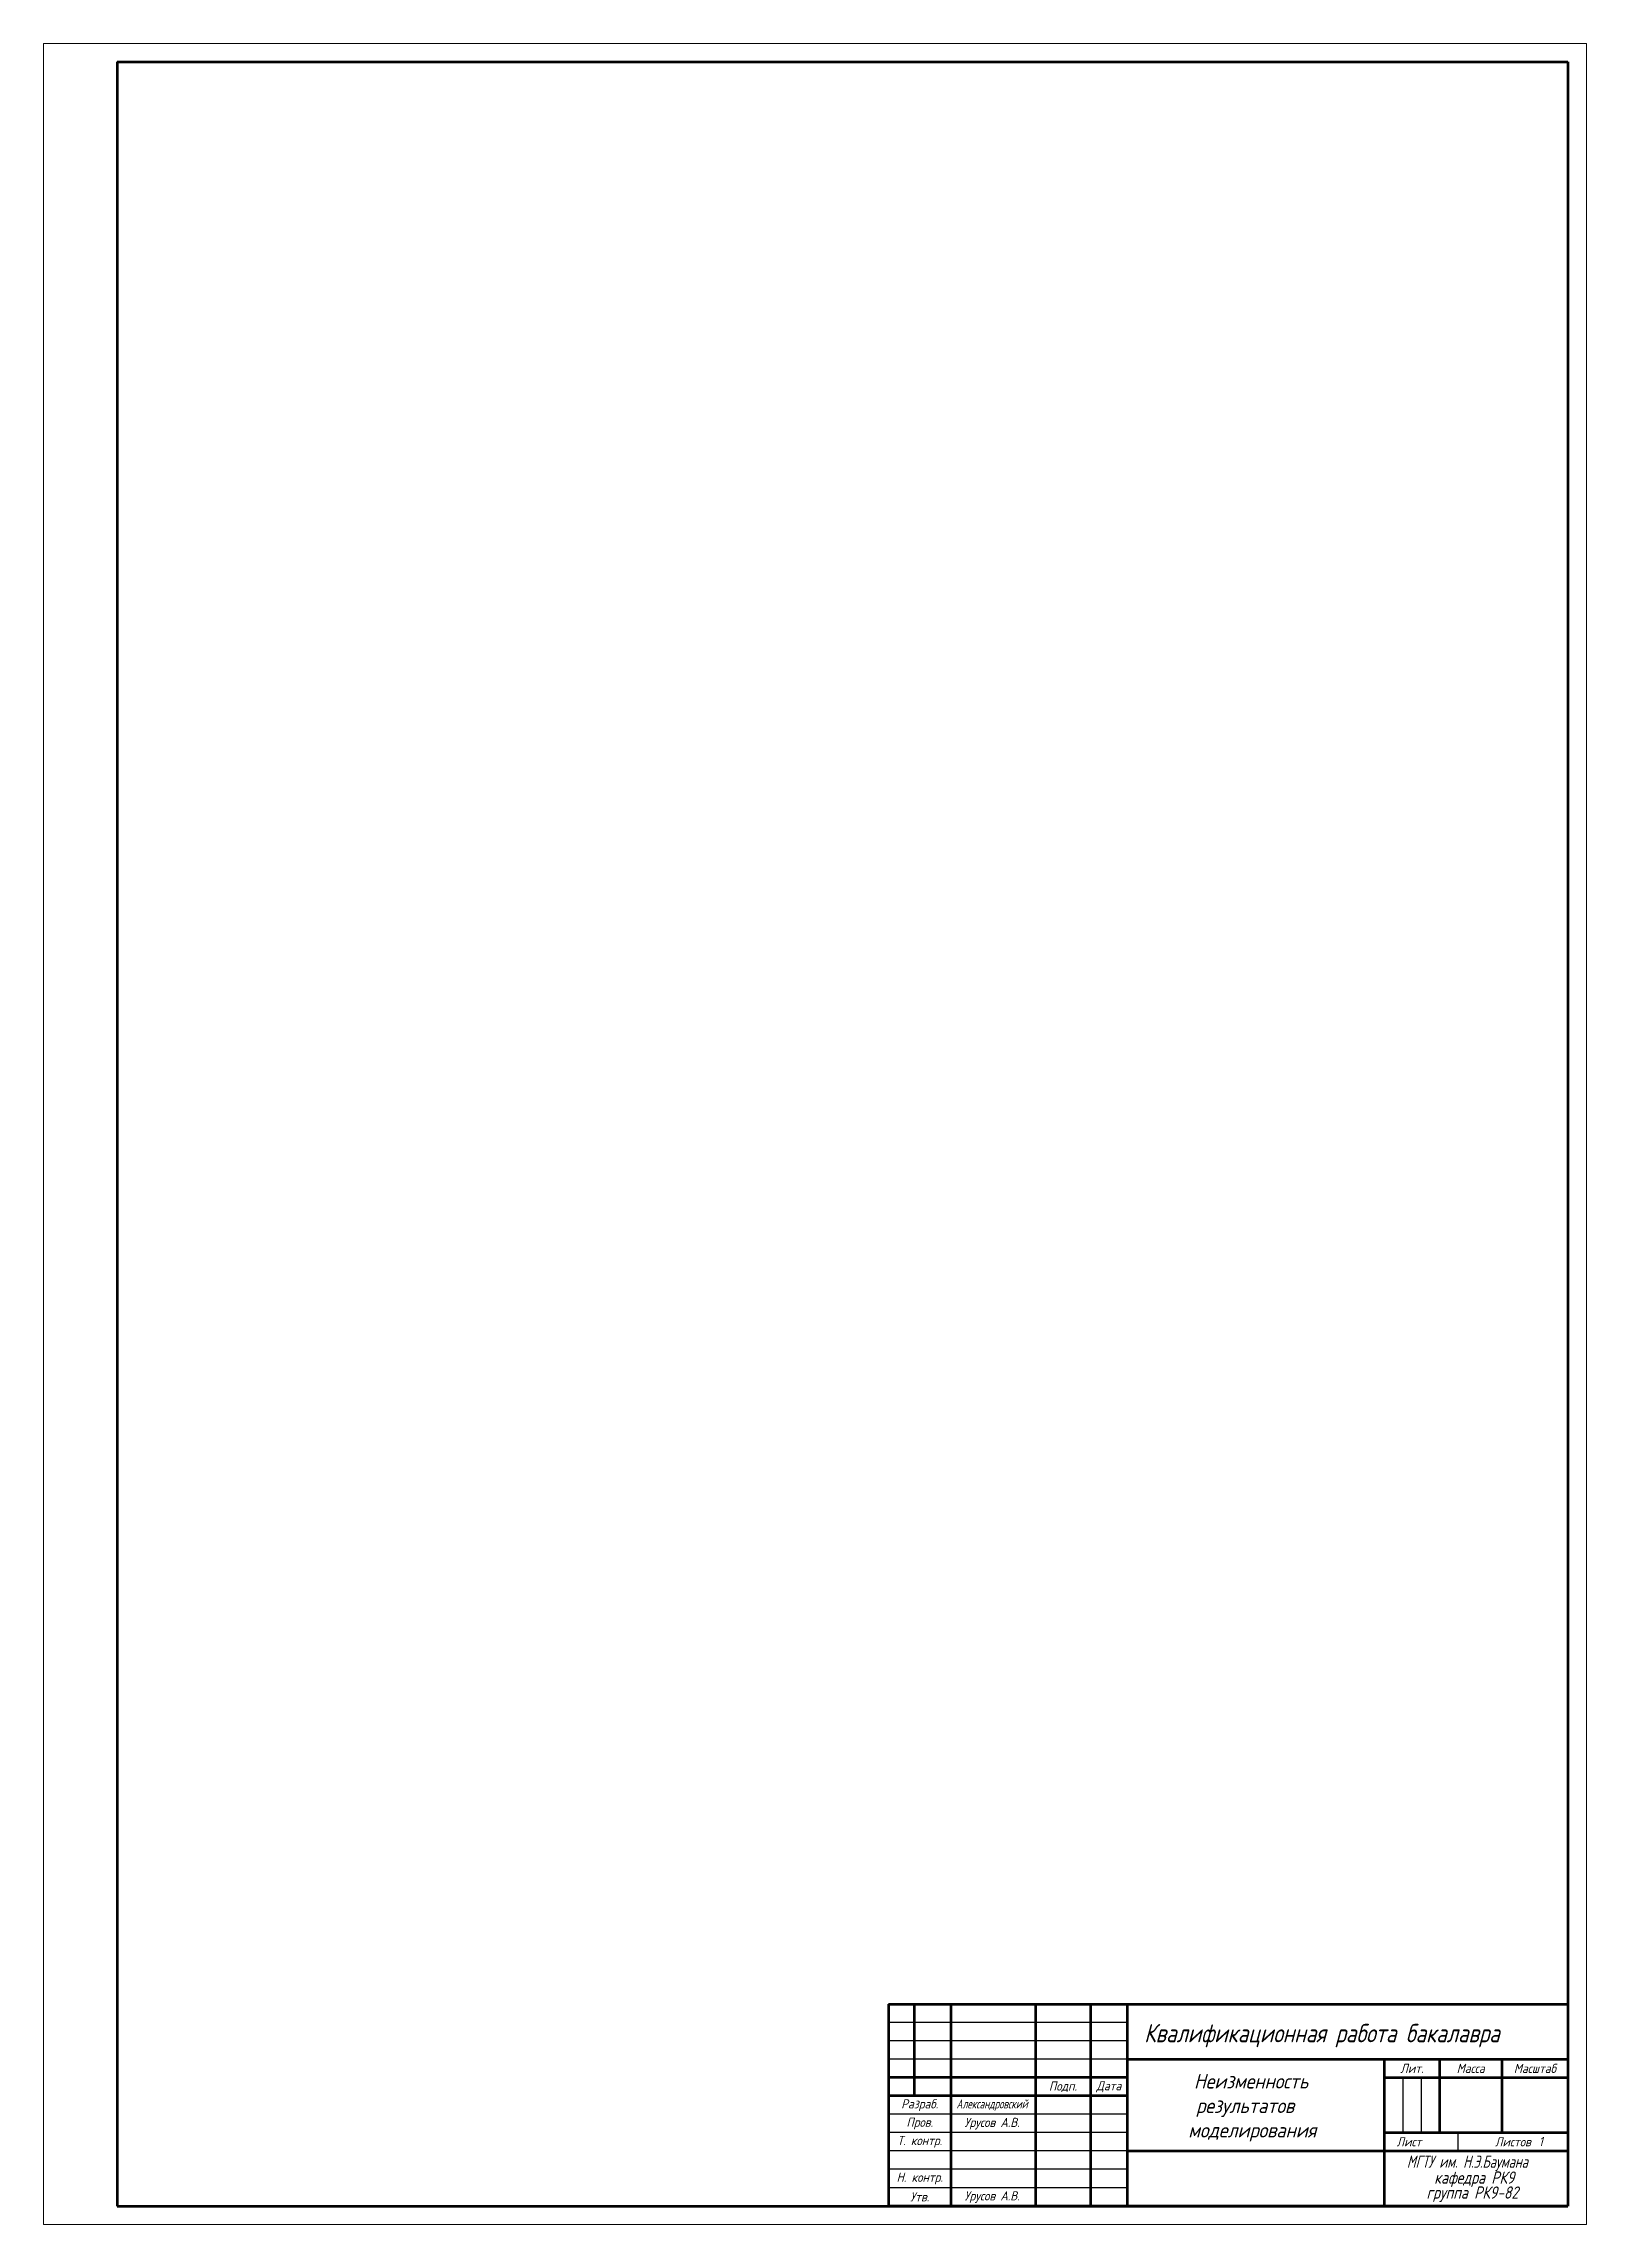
# Model space of a CAD drawing. Header units: millimetres. Extents: x 838 to 2583, y -517 to 768.
# Drawn here: x 838 to 1258, y -517 to 77 of the extents above; entities that cross this region are included whole.
import ezdxf
from ezdxf.enums import TextEntityAlignment as Align

# ---------------------------------------------------------------- set-up
doc = ezdxf.new("R2010")
doc.units = ezdxf.units.MM
doc.layers.get('0').update_dxf_attribs({"lineweight": 30})
doc.layers.add('format', color=7, linetype='Continuous', lineweight=80)
doc.styles.add('стиль1', font='geniso.shx', dxfattribs={"oblique": 15})

msp = doc.modelspace()

# ---------------------------------------------------------------- texts
at = {"lineweight": 25, "style": 'стиль1', "oblique": 15}
for s, height, width, p in [('Квалификационная работа бакалавра', 5, 0.9, (1137.94, -467.87)), ('МГТУ им. Н.Э.Баумана', 3.3333, 0.8, (1209.45, -502.05)), ('кафедра РК9', 3.3333, 0.9, (1216.91, -506.38)), ('группа РК9-82', 3.3333, 0.9, (1214.8, -510.46))]:
    msp.add_text(s, height=height, dxfattribs=dict(at, width=width)).set_placement(p)
at = {"lineweight": 25, "insert": (1135.26, -476.46), "char_height": 4, "width": 66.1939, "attachment_point": 1, "style": 'стиль1'}
msp.add_mtext('\\pi16.236;Неизменность\\P\\pi16.815;результатов\\P\\pi14.675;моделирования', dxfattribs=at)
at = {"layer": 'format', "lineweight": -3, "style": 'стиль1', "oblique": 15}
for s, p in [('Лит.', (1210.82, -474.97)), ('Масса', (1226.82, -474.97)), ('Масштаб', (1244.32, -474.97)), ('Подп.', (1115.82, -479.97)), ('Дата', (1128.32, -479.97)), ('Разраб.', (1076.82, -484.97)), ('Пров.', (1076.82, -489.97)), ('Урусов А.В.', (1096.52, -490.03)), ('Т. контр.', (1076.82, -494.97)), ('Лист', (1210.03, -494.97)), ('Листов', (1238.32, -494.97)), ('1', (1245.93, -494.86)), ('Н. контр.', (1076.82, -504.97)), ('Утв.', (1076.82, -509.97)), ('Урусов А.В.', (1096.52, -510.03))]:
    msp.add_text(s, height=2.5, dxfattribs=at).set_placement(p, align=Align.MIDDLE)
at = {"layer": 'format', "lineweight": -3, "style": 'стиль1', "oblique": 15, "width": 0.8}
msp.add_text('Александровский', height=2.5, dxfattribs=at).set_placement((1096.52, -484.97), align=Align.MIDDLE)

# ---------------------------------------------------------------- linework, layer by layer
at = {"lineweight": 5}
msp.add_line((1258.32, 76.53), (1258.32, -517.47), dxfattribs=at)
for p, q in [((1133.32, -462.47), (1068.32, -462.47)), ((1133.32, -467.47), (1068.32, -467.47)), ((1133.32, -472.47), (1068.32, -472.47)), ((1208.32, -477.47), (1208.32, -492.47)), ((1213.32, -477.47), (1213.32, -492.47)), ((1133.32, -487.47), (1068.32, -487.47)), ((1133.32, -492.47), (1068.32, -492.47)), ((1223.32, -492.47), (1223.32, -497.47)), ((1133.32, -497.47), (1068.32, -497.47)), ((1133.32, -502.47), (1068.32, -502.47)), ((1133.32, -507.47), (1068.32, -507.47))]:
    msp.add_line(p, q)
for points in [[(1048.32, 76.53), (838.32, 76.53), (838.32, -220.47)], [(1258.32, 76.53), (1048.32, 76.53)], [(838.32, -220.47), (838.32, -517.47), (1048.32, -517.47)], [(1048.32, -517.47), (1258.32, -517.47)]]:
    msp.add_lwpolyline(points, dxfattribs=at)
at = {"layer": 'format'}
for p, q in [((858.32, 71.53), (858.32, -512.47)), ((858.32, 71.53), (1253.32, 71.53)), ((1253.32, 71.53), (1253.32, -512.47)), ((1068.32, -457.47), (1068.32, -512.47)), ((1068.32, -457.47), (1253.32, -457.47)), ((1075.32, -457.47), (1075.32, -482.47)), ((1085.32, -457.47), (1085.32, -512.47)), ((1108.32, -457.47), (1108.32, -512.47)), ((1123.32, -457.47), (1123.32, -512.47)), ((1133.32, -457.47), (1133.32, -512.47)), ((1253.32, -457.47), (1253.32, -512.47)), ((1133.32, -472.47), (1253.32, -472.47)), ((1203.32, -472.47), (1203.32, -512.47)), ((1218.32, -472.47), (1218.32, -492.47)), ((1235.32, -472.47), (1235.32, -492.47)), ((1133.32, -477.47), (1068.32, -477.47)), ((1203.32, -477.47), (1253.32, -477.47)), ((1133.32, -482.47), (1068.32, -482.47)), ((1203.32, -492.47), (1253.32, -492.47)), ((1133.32, -497.47), (1253.32, -497.47)), ((858.32, -512.47), (1253.32, -512.47)), ((1253.32, -512.47), (1068.32, -512.47))]:
    msp.add_line(p, q, dxfattribs=at)

msp.set_redraw_order([(e.dxf.handle, doc.entitydb.next_handle()) for e in msp.query("TEXT MTEXT ATTDEF DIMENSION ARC_DIMENSION")])  # texts and dimensions are drawn at this point

doc.saveas('drawing.dxf')
